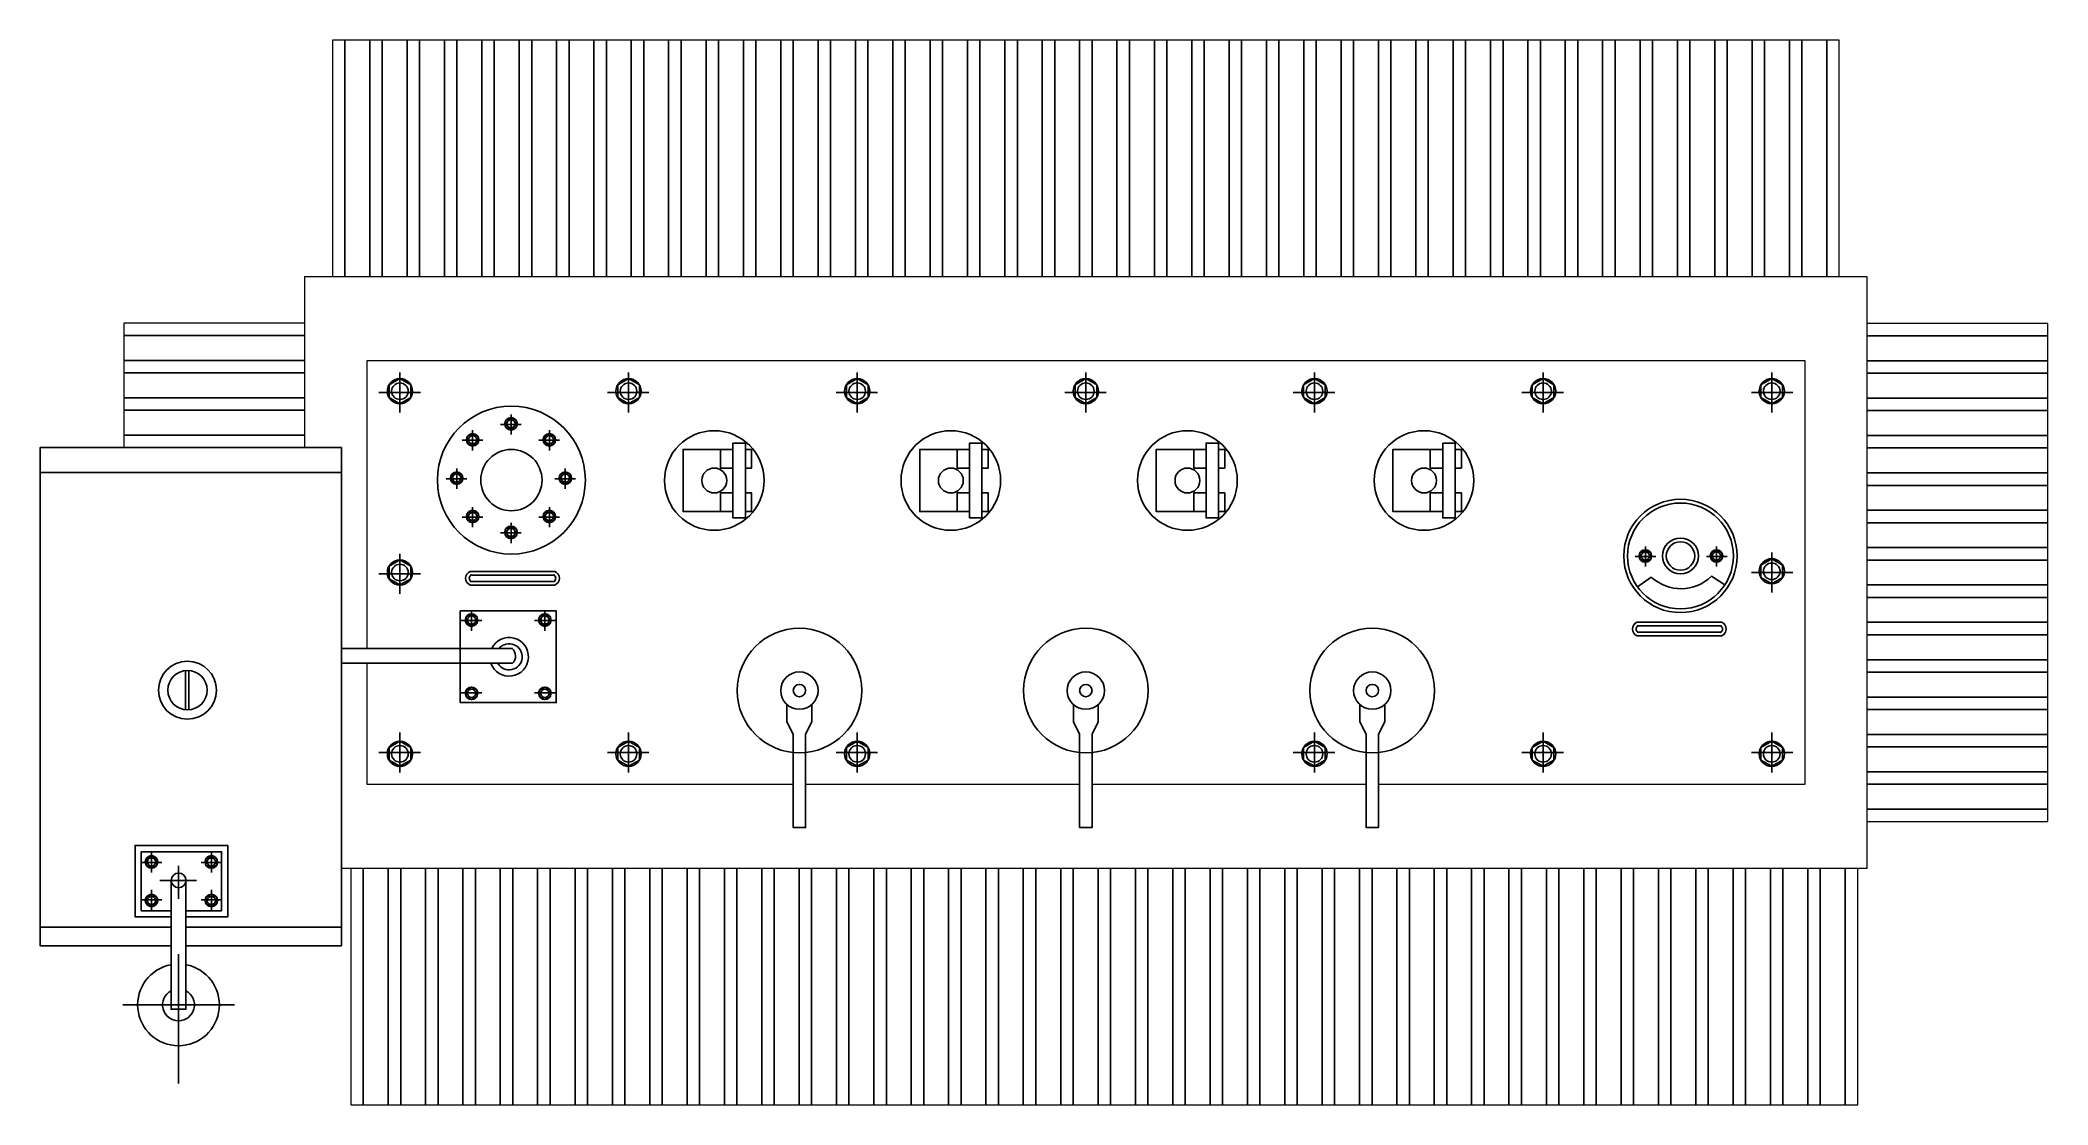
# Model space of a CAD drawing. Header units: inches. Extents: x 26.65 to 29.59, y 17.38 to 20.71.
# Drawn here: x 27.943 to 29.555, y 19.85 to 20.705 of the extents above; entities that cross this region are included whole.
import ezdxf

# ---------------------------------------------------------------- set-up
doc = ezdxf.new("R2010")
doc.units = ezdxf.units.IN
doc.header["$MEASUREMENT"] = 0
doc.linetypes.add('CENTERX2', pattern=[101.6, 63.5, -12.7, 12.7, -12.7])
doc.linetypes.add('DASHEDX2', pattern=[1.5, 1, -0.5])
doc.layers.add('001_Dark_1 50', color=7, linetype='Continuous', lineweight=0, true_color=0x5c5c5c)
doc.layers.add('003_Light_1 50', color=7, linetype='Continuous', true_color=0xc2c2c2)

msp = doc.modelspace()

# ---------------------------------------------------------------- linework, layer by layer
at = {"layer": '001_Dark_1 50'}
for points in [[(29.3875, 20.5151), (29.3875, 20.7051), (28.1775, 20.7051), (28.1775, 20.5151)], [(28.1847, 20.0401), (29.41, 20.0401), (29.41, 20.5151), (28.155, 20.5151), (28.155, 20.3779)], [(28.155, 20.4779), (28.01, 20.4779), (28.01, 20.3779)], [(29.41, 20.0776), (29.555, 20.0776), (29.555, 20.4776), (29.41, 20.4776)], [(29.0175, 20.1076), (29.36, 20.1076), (29.36, 20.4476), (28.205, 20.4476), (28.205, 20.2167)], [(28.205, 20.2047), (28.205, 20.1076), (28.5475, 20.1076)], [(28.5575, 20.1076), (28.7775, 20.1076)], [(28.7875, 20.1076), (29.0075, 20.1076)], [(28.1923, 20.0401), (28.1923, 19.8501), (29.4023, 19.8501), (29.4023, 20.0401)]]:
    msp.add_lwpolyline(points, dxfattribs=at)
at = {"layer": '003_Light_1 50'}
for p, q in [((28.1875, 20.7051), (28.1875, 20.5151)), ((28.2075, 20.7051), (28.2075, 20.5151)), ((28.2175, 20.7051), (28.2175, 20.5151)), ((28.2375, 20.7051), (28.2375, 20.5151)), ((28.2475, 20.7051), (28.2475, 20.5151)), ((28.2675, 20.7051), (28.2675, 20.5151)), ((28.2775, 20.7051), (28.2775, 20.5151)), ((28.2975, 20.7051), (28.2975, 20.5151)), ((28.3075, 20.7051), (28.3075, 20.5151)), ((28.3275, 20.7051), (28.3275, 20.5151)), ((28.3375, 20.7051), (28.3375, 20.5151)), ((28.3575, 20.7051), (28.3575, 20.5151)), ((28.3675, 20.7051), (28.3675, 20.5151)), ((28.3875, 20.7051), (28.3875, 20.5151)), ((28.3975, 20.7051), (28.3975, 20.5151)), ((28.4175, 20.7051), (28.4175, 20.5151)), ((28.4275, 20.7051), (28.4275, 20.5151)), ((28.4475, 20.7051), (28.4475, 20.5151)), ((28.4575, 20.7051), (28.4575, 20.5151)), ((28.4775, 20.7051), (28.4775, 20.5151)), ((28.4875, 20.7051), (28.4875, 20.5151)), ((28.5075, 20.7051), (28.5075, 20.5151)), ((28.5175, 20.7051), (28.5175, 20.5151)), ((28.5375, 20.7051), (28.5375, 20.5151)), ((28.5475, 20.7051), (28.5475, 20.5151)), ((28.5675, 20.7051), (28.5675, 20.5151)), ((28.5775, 20.7051), (28.5775, 20.5151)), ((28.5975, 20.7051), (28.5975, 20.5151)), ((28.6075, 20.7051), (28.6075, 20.5151)), ((28.6275, 20.7051), (28.6275, 20.5151)), ((28.6375, 20.7051), (28.6375, 20.5151)), ((28.6575, 20.7051), (28.6575, 20.5151)), ((28.6675, 20.7051), (28.6675, 20.5151)), ((28.6875, 20.7051), (28.6875, 20.5151)), ((28.6975, 20.7051), (28.6975, 20.5151)), ((28.7175, 20.7051), (28.7175, 20.5151)), ((28.7275, 20.7051), (28.7275, 20.5151)), ((28.7475, 20.7051), (28.7475, 20.5151)), ((28.7575, 20.7051), (28.7575, 20.5151)), ((28.7775, 20.7051), (28.7775, 20.5151)), ((28.7875, 20.7051), (28.7875, 20.5151)), ((28.8075, 20.7051), (28.8075, 20.5151)), ((28.8175, 20.7051), (28.8175, 20.5151)), ((28.8375, 20.7051), (28.8375, 20.5151)), ((28.8475, 20.7051), (28.8475, 20.5151)), ((28.8675, 20.7051), (28.8675, 20.5151)), ((28.8775, 20.7051), (28.8775, 20.5151)), ((28.8975, 20.7051), (28.8975, 20.5151)), ((28.9075, 20.7051), (28.9075, 20.5151)), ((28.9275, 20.7051), (28.9275, 20.5151)), ((28.9375, 20.7051), (28.9375, 20.5151)), ((28.9575, 20.7051), (28.9575, 20.5151)), ((28.9675, 20.7051), (28.9675, 20.5151)), ((28.9875, 20.7051), (28.9875, 20.5151)), ((28.9975, 20.7051), (28.9975, 20.5151)), ((29.0175, 20.7051), (29.0175, 20.5151)), ((29.0275, 20.7051), (29.0275, 20.5151)), ((29.0475, 20.7051), (29.0475, 20.5151)), ((29.0575, 20.7051), (29.0575, 20.5151)), ((29.0775, 20.7051), (29.0775, 20.5151)), ((29.0875, 20.7051), (29.0875, 20.5151)), ((29.1075, 20.7051), (29.1075, 20.5151)), ((29.1175, 20.7051), (29.1175, 20.5151)), ((29.1375, 20.7051), (29.1375, 20.5151)), ((29.1475, 20.7051), (29.1475, 20.5151)), ((29.1675, 20.7051), (29.1675, 20.5151)), ((29.1775, 20.7051), (29.1775, 20.5151)), ((29.1975, 20.7051), (29.1975, 20.5151)), ((29.2075, 20.7051), (29.2075, 20.5151)), ((29.2275, 20.7051), (29.2275, 20.5151)), ((29.2375, 20.7051), (29.2375, 20.5151)), ((29.2575, 20.7051), (29.2575, 20.5151)), ((29.2675, 20.7051), (29.2675, 20.5151)), ((29.2875, 20.7051), (29.2875, 20.5151)), ((29.2975, 20.7051), (29.2975, 20.5151)), ((29.3175, 20.7051), (29.3175, 20.5151)), ((29.3275, 20.7051), (29.3275, 20.5151)), ((29.3475, 20.7051), (29.3475, 20.5151)), ((29.3575, 20.7051), (29.3575, 20.5151)), ((29.3775, 20.7051), (29.3775, 20.5151)), ((28.01, 20.4679), (28.155, 20.4679)), ((29.41, 20.4676), (29.555, 20.4676)), ((28.01, 20.4479), (28.155, 20.4479)), ((29.41, 20.4476), (29.555, 20.4476)), ((28.01, 20.4379), (28.155, 20.4379)), ((29.41, 20.4376), (29.555, 20.4376)), ((28.01, 20.4179), (28.155, 20.4179)), ((29.41, 20.4176), (29.555, 20.4176)), ((28.01, 20.4079), (28.155, 20.4079)), ((29.41, 20.4076), (29.555, 20.4076)), ((28.01, 20.3879), (28.155, 20.3879)), ((29.41, 20.3876), (29.555, 20.3876)), ((29.41, 20.3776), (29.555, 20.3776)), ((29.41, 20.3576), (29.555, 20.3576)), ((29.41, 20.3476), (29.555, 20.3476)), ((29.41, 20.3276), (29.555, 20.3276)), ((29.41, 20.3176), (29.555, 20.3176)), ((29.41, 20.2976), (29.555, 20.2976)), ((29.41, 20.2876), (29.555, 20.2876)), ((28.2882, 20.2755), (28.356, 20.2755)), ((28.356, 20.2705), (28.2882, 20.2705)), ((29.2365, 20.274), (29.2255, 20.2661)), ((29.41, 20.2676), (29.555, 20.2676)), ((29.41, 20.2576), (29.555, 20.2576)), ((29.2252, 20.2347), (29.293, 20.2347)), ((29.41, 20.2376), (29.555, 20.2376)), ((29.293, 20.2297), (29.2252, 20.2297)), ((29.41, 20.2276), (29.555, 20.2276)), ((28.1847, 20.2167), (28.322, 20.2167)), ((29.41, 20.2076), (29.555, 20.2076)), ((28.0596, 20.1988), (28.0596, 20.1673)), ((28.0621, 20.1988), (28.0621, 20.1673)), ((29.41, 20.1976), (29.555, 20.1976)), ((29.41, 20.1776), (29.555, 20.1776)), ((29.41, 20.1676), (29.555, 20.1676)), ((29.41, 20.1476), (29.555, 20.1476)), ((29.41, 20.1376), (29.555, 20.1376)), ((29.41, 20.1176), (29.555, 20.1176)), ((29.41, 20.1076), (29.555, 20.1076)), ((29.41, 20.0876), (29.555, 20.0876)), ((28.2023, 20.0401), (28.2023, 19.8501)), ((28.2223, 20.0401), (28.2223, 19.8501)), ((28.2323, 20.0401), (28.2323, 19.8501)), ((28.2523, 20.0401), (28.2523, 19.8501)), ((28.2623, 20.0401), (28.2623, 19.8501)), ((28.2823, 20.0401), (28.2823, 19.8501)), ((28.2923, 20.0401), (28.2923, 19.8501)), ((28.3123, 20.0401), (28.3123, 19.8501)), ((28.3223, 20.0401), (28.3223, 19.8501)), ((28.3423, 20.0401), (28.3423, 19.8501)), ((28.3523, 20.0401), (28.3523, 19.8501)), ((28.3723, 20.0401), (28.3723, 19.8501)), ((28.3823, 20.0401), (28.3823, 19.8501)), ((28.4023, 20.0401), (28.4023, 19.8501)), ((28.4123, 20.0401), (28.4123, 19.8501)), ((28.4323, 20.0401), (28.4323, 19.8501)), ((28.4423, 20.0401), (28.4423, 19.8501)), ((28.4623, 20.0401), (28.4623, 19.8501)), ((28.4723, 20.0401), (28.4723, 19.8501)), ((28.4923, 20.0401), (28.4923, 19.8501)), ((28.5023, 20.0401), (28.5023, 19.8501)), ((28.5223, 20.0401), (28.5223, 19.8501)), ((28.5323, 20.0401), (28.5323, 19.8501)), ((28.5523, 20.0401), (28.5523, 19.8501)), ((28.5623, 20.0401), (28.5623, 19.8501)), ((28.5823, 20.0401), (28.5823, 19.8501)), ((28.5923, 20.0401), (28.5923, 19.8501)), ((28.6123, 20.0401), (28.6123, 19.8501)), ((28.6223, 20.0401), (28.6223, 19.8501)), ((28.6423, 20.0401), (28.6423, 19.8501)), ((28.6523, 20.0401), (28.6523, 19.8501)), ((28.6723, 20.0401), (28.6723, 19.8501)), ((28.6823, 20.0401), (28.6823, 19.8501)), ((28.7023, 20.0401), (28.7023, 19.8501)), ((28.7123, 20.0401), (28.7123, 19.8501)), ((28.7323, 20.0401), (28.7323, 19.8501)), ((28.7423, 20.0401), (28.7423, 19.8501)), ((28.7623, 20.0401), (28.7623, 19.8501)), ((28.7723, 20.0401), (28.7723, 19.8501)), ((28.7923, 20.0401), (28.7923, 19.8501)), ((28.8023, 20.0401), (28.8023, 19.8501)), ((28.8223, 20.0401), (28.8223, 19.8501)), ((28.8323, 20.0401), (28.8323, 19.8501)), ((28.8523, 20.0401), (28.8523, 19.8501)), ((28.8623, 20.0401), (28.8623, 19.8501)), ((28.8823, 20.0401), (28.8823, 19.8501)), ((28.8923, 20.0401), (28.8923, 19.8501)), ((28.9123, 20.0401), (28.9123, 19.8501)), ((28.9223, 20.0401), (28.9223, 19.8501)), ((28.9423, 20.0401), (28.9423, 19.8501)), ((28.9523, 20.0401), (28.9523, 19.8501)), ((28.9723, 20.0401), (28.9723, 19.8501)), ((28.9823, 20.0401), (28.9823, 19.8501)), ((29.0023, 20.0401), (29.0023, 19.8501)), ((29.0123, 20.0401), (29.0123, 19.8501)), ((29.0323, 20.0401), (29.0323, 19.8501)), ((29.0423, 20.0401), (29.0423, 19.8501)), ((29.0623, 20.0401), (29.0623, 19.8501)), ((29.0723, 20.0401), (29.0723, 19.8501)), ((29.0923, 20.0401), (29.0923, 19.8501)), ((29.1023, 20.0401), (29.1023, 19.8501)), ((29.1223, 20.0401), (29.1223, 19.8501)), ((29.1323, 20.0401), (29.1323, 19.8501)), ((29.1523, 20.0401), (29.1523, 19.8501)), ((29.1623, 20.0401), (29.1623, 19.8501)), ((29.1823, 20.0401), (29.1823, 19.8501)), ((29.1923, 20.0401), (29.1923, 19.8501)), ((29.2123, 20.0401), (29.2123, 19.8501)), ((29.2223, 20.0401), (29.2223, 19.8501)), ((29.2423, 20.0401), (29.2423, 19.8501)), ((29.2523, 20.0401), (29.2523, 19.8501)), ((29.2723, 20.0401), (29.2723, 19.8501)), ((29.2823, 20.0401), (29.2823, 19.8501)), ((29.3023, 20.0401), (29.3023, 19.8501)), ((29.3123, 20.0401), (29.3123, 19.8501)), ((29.3323, 20.0401), (29.3323, 19.8501)), ((29.3423, 20.0401), (29.3423, 19.8501)), ((29.3623, 20.0401), (29.3623, 19.8501)), ((29.3723, 20.0401), (29.3723, 19.8501)), ((29.3923, 20.0401), (29.3923, 19.8501))]:
    msp.add_line(p, q, dxfattribs=at)
at = {"layer": '003_Light_1 50', "linetype": 'CENTERX2'}
for p, q in [((28.2317, 20.4383), (28.2317, 20.4061)), ((28.4153, 20.4383), (28.4153, 20.4061)), ((28.5989, 20.4383), (28.5989, 20.4061)), ((28.7825, 20.4383), (28.7825, 20.4061)), ((28.9661, 20.4383), (28.9661, 20.4061)), ((29.1497, 20.4383), (29.1497, 20.4061)), ((29.3333, 20.4383), (29.3333, 20.4061)), ((28.2147, 20.4222), (28.2481, 20.4222)), ((28.3983, 20.4222), (28.4317, 20.4222)), ((28.5819, 20.4222), (28.6153, 20.4222)), ((28.7655, 20.4222), (28.7989, 20.4222)), ((28.9491, 20.4222), (28.9825, 20.4222)), ((29.1327, 20.4222), (29.1661, 20.4222)), ((29.3503, 20.4222), (29.3169, 20.4222)), ((28.3124, 20.3965), (28.3291, 20.3965)), ((28.3209, 20.4046), (28.3209, 20.3885)), ((28.2816, 20.3838), (28.2983, 20.3838)), ((28.2901, 20.3918), (28.2901, 20.3757)), ((28.3432, 20.3838), (28.3599, 20.3838)), ((28.3517, 20.3918), (28.3517, 20.3757)), ((28.2689, 20.3529), (28.2855, 20.3529)), ((28.2773, 20.361), (28.2773, 20.3449)), ((28.356, 20.3529), (28.3727, 20.3529)), ((28.3645, 20.361), (28.3645, 20.3449)), ((28.2901, 20.3302), (28.2901, 20.3141)), ((28.3517, 20.3302), (28.3517, 20.3141)), ((28.2816, 20.3221), (28.2983, 20.3221)), ((28.3209, 20.3174), (28.3209, 20.3013)), ((28.3432, 20.3221), (28.3599, 20.3221)), ((28.3124, 20.3094), (28.3291, 20.3094)), ((29.2318, 20.2985), (29.2318, 20.2824)), ((29.2889, 20.2985), (29.2889, 20.2824)), ((28.2317, 20.2927), (28.2317, 20.2606)), ((29.2403, 20.2904), (29.2236, 20.2904)), ((29.2974, 20.2904), (29.2808, 20.2904)), ((29.3333, 20.2937), (29.3333, 20.2615)), ((28.2147, 20.2766), (28.2481, 20.2766)), ((29.3503, 20.2776), (29.3169, 20.2776)), ((28.2807, 20.239), (28.2974, 20.239)), ((28.2892, 20.247), (28.2892, 20.2309)), ((28.3566, 20.239), (28.3399, 20.239)), ((28.3481, 20.247), (28.3481, 20.2309)), ((28.2807, 20.1811), (28.2974, 20.1811)), ((28.3566, 20.1811), (28.3399, 20.1811)), ((28.2317, 20.1169), (28.2317, 20.1491)), ((28.4153, 20.1169), (28.4153, 20.1491)), ((28.5989, 20.1169), (28.5989, 20.1491)), ((28.9661, 20.1169), (28.9661, 20.1491)), ((29.1497, 20.1169), (29.1497, 20.1491)), ((29.3333, 20.1169), (29.3333, 20.1491)), ((28.2147, 20.133), (28.2481, 20.133)), ((28.3983, 20.133), (28.4317, 20.133)), ((28.5819, 20.133), (28.6153, 20.133)), ((28.9491, 20.133), (28.9825, 20.133)), ((29.1327, 20.133), (29.1661, 20.133)), ((29.3503, 20.133), (29.3169, 20.133)), ((28.0237, 20.0447), (28.0404, 20.0447)), ((28.0322, 20.0527), (28.0322, 20.0366)), ((28.054, 20.0421), (28.054, 20.0155)), ((28.0888, 20.0447), (28.0721, 20.0447)), ((28.0803, 20.0527), (28.0803, 20.0366)), ((28.0388, 20.0304), (28.0684, 20.0304)), ((28.0237, 20.0147), (28.0404, 20.0147)), ((28.0322, 20.0067), (28.0322, 20.0228)), ((28.0888, 20.0147), (28.0721, 20.0147)), ((28.0803, 20.0067), (28.0803, 20.0228)), ((28.0539, 19.9712), (28.0539, 19.8673)), ((28.0093, 19.9304), (28.0989, 19.9304))]:
    msp.add_line(p, q, dxfattribs=at)
at = {"layer": '003_Light_1 50', "linetype": 'DASHEDX2'}
for p, q in [((28.1847, 20.3579), (27.9428, 20.3579)), ((27.9428, 19.9929), (28.048, 19.9929)), ((28.0599, 19.9929), (28.1847, 19.9929))]:
    msp.add_line(p, q, dxfattribs=at)
at = {"layer": '003_Light_1 50'}
for points in [[(28.2317, 20.4131), (28.2404, 20.4182), (28.2404, 20.4282), (28.2317, 20.4333), (28.223, 20.4282), (28.223, 20.4182)], [(28.4153, 20.4131), (28.424, 20.4182), (28.424, 20.4282), (28.4153, 20.4333), (28.4066, 20.4282), (28.4066, 20.4182)], [(28.5989, 20.4131), (28.6076, 20.4182), (28.6076, 20.4282), (28.5989, 20.4333), (28.5902, 20.4282), (28.5902, 20.4182)], [(28.7825, 20.4131), (28.7912, 20.4182), (28.7912, 20.4282), (28.7825, 20.4333), (28.7738, 20.4282), (28.7738, 20.4182)], [(28.9661, 20.4131), (28.9748, 20.4182), (28.9748, 20.4282), (28.9661, 20.4333), (28.9574, 20.4282), (28.9574, 20.4182)], [(29.1497, 20.4131), (29.1584, 20.4182), (29.1584, 20.4282), (29.1497, 20.4333), (29.141, 20.4282), (29.141, 20.4182)], [(29.3333, 20.4131), (29.3246, 20.4182), (29.3246, 20.4282), (29.3333, 20.4333), (29.342, 20.4282), (29.342, 20.4182)], [(28.3209, 20.392), (28.3253, 20.3945), (28.3253, 20.3995), (28.3209, 20.402), (28.3166, 20.3995), (28.3166, 20.3945)], [(28.2901, 20.3792), (28.2945, 20.3817), (28.2945, 20.3868), (28.2901, 20.3893), (28.2857, 20.3868), (28.2857, 20.3817)], [(28.3517, 20.3792), (28.3561, 20.3817), (28.3561, 20.3868), (28.3517, 20.3893), (28.3474, 20.3868), (28.3474, 20.3817)], [(28.4991, 20.3815), (28.5091, 20.3815), (28.5091, 20.3215), (28.4991, 20.3215)], [(28.6991, 20.3215), (28.6891, 20.3215), (28.6891, 20.3815), (28.6991, 20.3815)], [(28.8891, 20.3215), (28.8791, 20.3215), (28.8791, 20.3815), (28.8891, 20.3815)], [(29.0691, 20.3815), (29.0791, 20.3815), (29.0791, 20.3215), (29.0691, 20.3215)], [(28.2773, 20.3484), (28.2817, 20.3509), (28.2817, 20.3559), (28.2773, 20.3585), (28.273, 20.3559), (28.273, 20.3509)], [(28.3645, 20.3484), (28.3689, 20.3509), (28.3689, 20.3559), (28.3645, 20.3585), (28.3601, 20.3559), (28.3601, 20.3509)], [(28.2901, 20.3176), (28.2945, 20.3201), (28.2945, 20.3251), (28.2901, 20.3276), (28.2857, 20.3251), (28.2857, 20.3201)], [(28.3209, 20.3048), (28.3253, 20.3073), (28.3253, 20.3124), (28.3209, 20.3149), (28.3166, 20.3124), (28.3166, 20.3073)], [(28.3517, 20.3176), (28.3561, 20.3201), (28.3561, 20.3251), (28.3517, 20.3276), (28.3474, 20.3251), (28.3474, 20.3201)], [(28.2317, 20.2676), (28.2404, 20.2726), (28.2404, 20.2826), (28.2317, 20.2877), (28.223, 20.2826), (28.223, 20.2726)], [(29.2318, 20.2859), (29.2274, 20.2884), (29.2274, 20.2934), (29.2318, 20.2959), (29.2362, 20.2934), (29.2362, 20.2884)], [(29.2889, 20.2859), (29.2846, 20.2884), (29.2846, 20.2934), (29.2889, 20.2959), (29.2933, 20.2934), (29.2933, 20.2884)], [(29.3333, 20.2685), (29.3246, 20.2736), (29.3246, 20.2836), (29.3333, 20.2887), (29.342, 20.2836), (29.342, 20.2736)], [(28.2802, 20.2468), (28.3572, 20.2468), (28.3572, 20.1732), (28.2802, 20.1732)], [(28.2892, 20.2344), (28.2936, 20.2369), (28.2936, 20.242), (28.2892, 20.2445), (28.2849, 20.242), (28.2849, 20.2369)], [(28.3481, 20.2344), (28.3438, 20.2369), (28.3438, 20.242), (28.3481, 20.2445), (28.3525, 20.242), (28.3525, 20.2369)], [(28.2892, 20.1856), (28.2936, 20.1831), (28.2936, 20.1781), (28.2892, 20.1756), (28.2849, 20.1781), (28.2849, 20.1831)], [(28.3481, 20.1856), (28.3438, 20.1831), (28.3438, 20.1781), (28.3481, 20.1756), (28.3525, 20.1781), (28.3525, 20.1831)], [(28.2317, 20.1421), (28.2404, 20.1371), (28.2404, 20.127), (28.2317, 20.122), (28.223, 20.127), (28.223, 20.1371)], [(28.4153, 20.1421), (28.424, 20.1371), (28.424, 20.127), (28.4153, 20.122), (28.4066, 20.127), (28.4066, 20.1371)], [(28.5989, 20.1421), (28.6076, 20.1371), (28.6076, 20.127), (28.5989, 20.122), (28.5902, 20.127), (28.5902, 20.1371)], [(28.9661, 20.1421), (28.9748, 20.1371), (28.9748, 20.127), (28.9661, 20.122), (28.9574, 20.127), (28.9574, 20.1371)], [(29.1497, 20.1421), (29.1584, 20.1371), (29.1584, 20.127), (29.1497, 20.122), (29.141, 20.127), (29.141, 20.1371)], [(29.3333, 20.1421), (29.3246, 20.1371), (29.3246, 20.127), (29.3333, 20.122), (29.342, 20.127), (29.342, 20.1371)], [(28.0322, 20.0401), (28.0365, 20.0426), (28.0365, 20.0477), (28.0322, 20.0502), (28.0278, 20.0477), (28.0278, 20.0426)], [(28.0803, 20.0401), (28.0759, 20.0426), (28.0759, 20.0477), (28.0803, 20.0502), (28.0846, 20.0477), (28.0846, 20.0426)], [(28.0322, 20.0193), (28.0365, 20.0168), (28.0365, 20.0117), (28.0322, 20.0092), (28.0278, 20.0117), (28.0278, 20.0168)], [(28.0803, 20.0193), (28.0759, 20.0168), (28.0759, 20.0117), (28.0803, 20.0092), (28.0846, 20.0117), (28.0846, 20.0168)]]:
    msp.add_lwpolyline(points, close=True, dxfattribs=at)
for points in [[(28.0599, 19.9779), (28.1847, 19.9779), (28.1847, 20.3779), (27.9428, 20.3779), (27.9428, 19.9779), (28.048, 19.9779)], [(28.4991, 20.3765), (28.4591, 20.3765), (28.4591, 20.3265), (28.4991, 20.3265)], [(28.4991, 20.3615), (28.4891, 20.3615), (28.4891, 20.3765)], [(28.5091, 20.3765), (28.5141, 20.3765), (28.5141, 20.3615), (28.5091, 20.3615)], [(28.6891, 20.3765), (28.6491, 20.3765), (28.6491, 20.3265), (28.6891, 20.3265)], [(28.6891, 20.3615), (28.6791, 20.3615), (28.6791, 20.3765)], [(28.6991, 20.3765), (28.7041, 20.3765), (28.7041, 20.3615), (28.6991, 20.3615)], [(28.8791, 20.3765), (28.8391, 20.3765), (28.8391, 20.3265), (28.8791, 20.3265)], [(28.8791, 20.3615), (28.8691, 20.3615), (28.8691, 20.3765)], [(28.8891, 20.3765), (28.8941, 20.3765), (28.8941, 20.3615), (28.8891, 20.3615)], [(29.0691, 20.3765), (29.0291, 20.3765), (29.0291, 20.3265), (29.0691, 20.3265)], [(29.0691, 20.3615), (29.0591, 20.3615), (29.0591, 20.3765)], [(29.0791, 20.3765), (29.0841, 20.3765), (29.0841, 20.3615), (29.0791, 20.3615)], [(28.4891, 20.3265), (28.4891, 20.3415), (28.4991, 20.3415)], [(28.5091, 20.3265), (28.5141, 20.3265), (28.5141, 20.3415), (28.5091, 20.3415)], [(28.6791, 20.3265), (28.6791, 20.3415), (28.6891, 20.3415)], [(28.6991, 20.3265), (28.7041, 20.3265), (28.7041, 20.3415), (28.6991, 20.3415)], [(28.8691, 20.3265), (28.8691, 20.3415), (28.8791, 20.3415)], [(28.8891, 20.3265), (28.8941, 20.3265), (28.8941, 20.3415), (28.8891, 20.3415)], [(29.0591, 20.3265), (29.0591, 20.3415), (29.0691, 20.3415)], [(29.0791, 20.3265), (29.0841, 20.3265), (29.0841, 20.3415), (29.0791, 20.3415)], [(28.5625, 20.1716), (28.5625, 20.1578), (28.5575, 20.1478), (28.5575, 20.0728), (28.5475, 20.0728), (28.5475, 20.1478), (28.5425, 20.1578), (28.5425, 20.1716)], [(28.7725, 20.1716), (28.7725, 20.1578), (28.7775, 20.1478), (28.7775, 20.0728), (28.7875, 20.0728), (28.7875, 20.1478), (28.7925, 20.1578), (28.7925, 20.1716)], [(29.0225, 20.1716), (29.0225, 20.1578), (29.0175, 20.1478), (29.0175, 20.0728), (29.0075, 20.0728), (29.0075, 20.1478), (29.0025, 20.1578), (29.0025, 20.1716)], [(28.048, 20.001), (28.019, 20.001), (28.019, 20.0584), (28.0935, 20.0584), (28.0935, 20.001), (28.0599, 20.001)], [(28.048, 20.006), (28.024, 20.006), (28.024, 20.0534), (28.0885, 20.0534), (28.0885, 20.006), (28.0599, 20.006)], [(28.0599, 20.0304), (28.0599, 19.9269), (28.048, 19.9269), (28.048, 20.0304)]]:
    msp.add_lwpolyline(points, dxfattribs=at)
for points in [[(28.356, 20.2675), (28.2882, 20.2675, -0.686948), (28.2882, 20.2785), (28.356, 20.2785, -0.686948)], [(29.293, 20.2267), (29.2252, 20.2267, -0.686948), (29.2252, 20.2377), (29.293, 20.2377, -0.686948)]]:
    msp.add_lwpolyline(points, format="xyb", close=True, dxfattribs=at)
for points in [[(29.2365, 20.274, 0.399758), (29.2849, 20.2746), (29.2956, 20.2676)], [(28.3218, 20.2167, -0.438888), (28.322, 20.2047), (28.1847, 20.2047)]]:
    msp.add_lwpolyline(points, format="xyb", dxfattribs=at)
for centre, radius in [((28.2317, 20.4232), 0.0101), ((28.2317, 20.4232), 0.00664), ((28.4153, 20.4232), 0.0101), ((28.4153, 20.4232), 0.00664), ((28.5989, 20.4232), 0.0101), ((28.5989, 20.4232), 0.00664), ((28.7825, 20.4232), 0.0101), ((28.7825, 20.4232), 0.00664), ((28.9661, 20.4232), 0.0101), ((28.9661, 20.4232), 0.00664), ((29.1497, 20.4232), 0.0101), ((29.1497, 20.4232), 0.00664), ((29.3333, 20.4232), 0.0101), ((29.3333, 20.4232), 0.00664), ((28.3212, 20.3518), 0.0594), ((28.3209, 20.397), 0.00503), ((28.3209, 20.397), 0.00332), ((28.2901, 20.3842), 0.00503), ((28.2901, 20.3842), 0.00332), ((28.3517, 20.3842), 0.00503), ((28.3517, 20.3842), 0.00332), ((28.4841, 20.3515), 0.04), ((28.6741, 20.3515), 0.04), ((28.8641, 20.3515), 0.04), ((29.0541, 20.3515), 0.04), ((28.3212, 20.3518), 0.0246), ((28.2773, 20.3534), 0.00503), ((28.2773, 20.3534), 0.00332), ((28.3645, 20.3534), 0.00503), ((28.3645, 20.3534), 0.00332), ((28.4841, 20.3515), 0.01), ((28.6741, 20.3515), 0.01), ((28.8641, 20.3515), 0.01), ((29.0541, 20.3515), 0.01), ((29.26, 20.2909), 0.0455), ((29.26, 20.2909), 0.0425), ((28.2901, 20.3226), 0.00503), ((28.2901, 20.3226), 0.00332), ((28.3209, 20.3098), 0.00503), ((28.3517, 20.3226), 0.00503), ((28.3517, 20.3226), 0.00332), ((28.3209, 20.3098), 0.00332), ((29.26, 20.2909), 0.0144), ((29.26, 20.2909), 0.0114), ((28.2317, 20.2776), 0.0101), ((28.2317, 20.2776), 0.00664), ((29.2318, 20.2909), 0.00503), ((29.2318, 20.2909), 0.00332), ((29.2889, 20.2909), 0.00503), ((29.2889, 20.2909), 0.00332), ((29.3333, 20.2786), 0.0101), ((29.3333, 20.2786), 0.00664), ((28.2892, 20.2394), 0.00503), ((28.2892, 20.2394), 0.00332), ((28.3481, 20.2394), 0.00503), ((28.3481, 20.2394), 0.00332), ((28.5525, 20.1828), 0.05), ((28.7825, 20.1828), 0.05), ((29.0125, 20.1828), 0.05), ((28.0611, 20.1831), 0.0233), ((28.0611, 20.1831), 0.0158), ((28.2892, 20.1806), 0.00503), ((28.3481, 20.1806), 0.00503), ((28.5525, 20.1828), 0.015), ((28.5525, 20.1828), 0.005), ((28.7825, 20.1828), 0.015), ((28.7825, 20.1828), 0.005), ((29.0125, 20.1828), 0.015), ((29.0125, 20.1828), 0.005), ((28.2892, 20.1806), 0.00332), ((28.3481, 20.1806), 0.00332), ((28.2317, 20.132), 0.0101), ((28.2317, 20.132), 0.00664), ((28.4153, 20.132), 0.0101), ((28.4153, 20.132), 0.00664), ((28.5989, 20.132), 0.0101), ((28.5989, 20.132), 0.00664), ((28.9661, 20.132), 0.0101), ((28.9661, 20.132), 0.00664), ((29.1497, 20.132), 0.0101), ((29.1497, 20.132), 0.00664), ((29.3333, 20.132), 0.0101), ((29.3333, 20.132), 0.00664), ((28.0322, 20.0452), 0.00503), ((28.0322, 20.0452), 0.00332), ((28.0803, 20.0452), 0.00503), ((28.0803, 20.0452), 0.00332), ((28.054, 20.0304), 0.00588), ((28.0322, 20.0142), 0.00503), ((28.0322, 20.0142), 0.00332), ((28.0803, 20.0142), 0.00503), ((28.0803, 20.0142), 0.00332)]:
    msp.add_circle(centre, radius, dxfattribs=at)
for centre, radius, start, end in [((28.2903, 20.273), 0.0029, 111.0259, 248.9741), ((28.3539, 20.273), 0.0029, 291.0259, 68.9741), ((29.2273, 20.2322), 0.0029, 111.0259, 248.9741), ((29.2909, 20.2322), 0.0029, 291.0259, 68.9741), ((28.3194, 20.2099), 0.0155, 199.8516, 153.9998), ((28.3194, 20.2099), 0.0105, 210.1125, 139.6355), ((28.0539, 19.9304), 0.0328, 100.4908, 79.5277), ((28.0539, 19.9304), 0.0128, 117.8642, 62.1886)]:
    msp.add_arc(centre, radius, start, end, dxfattribs=at)

doc.saveas('drawing.dxf')
